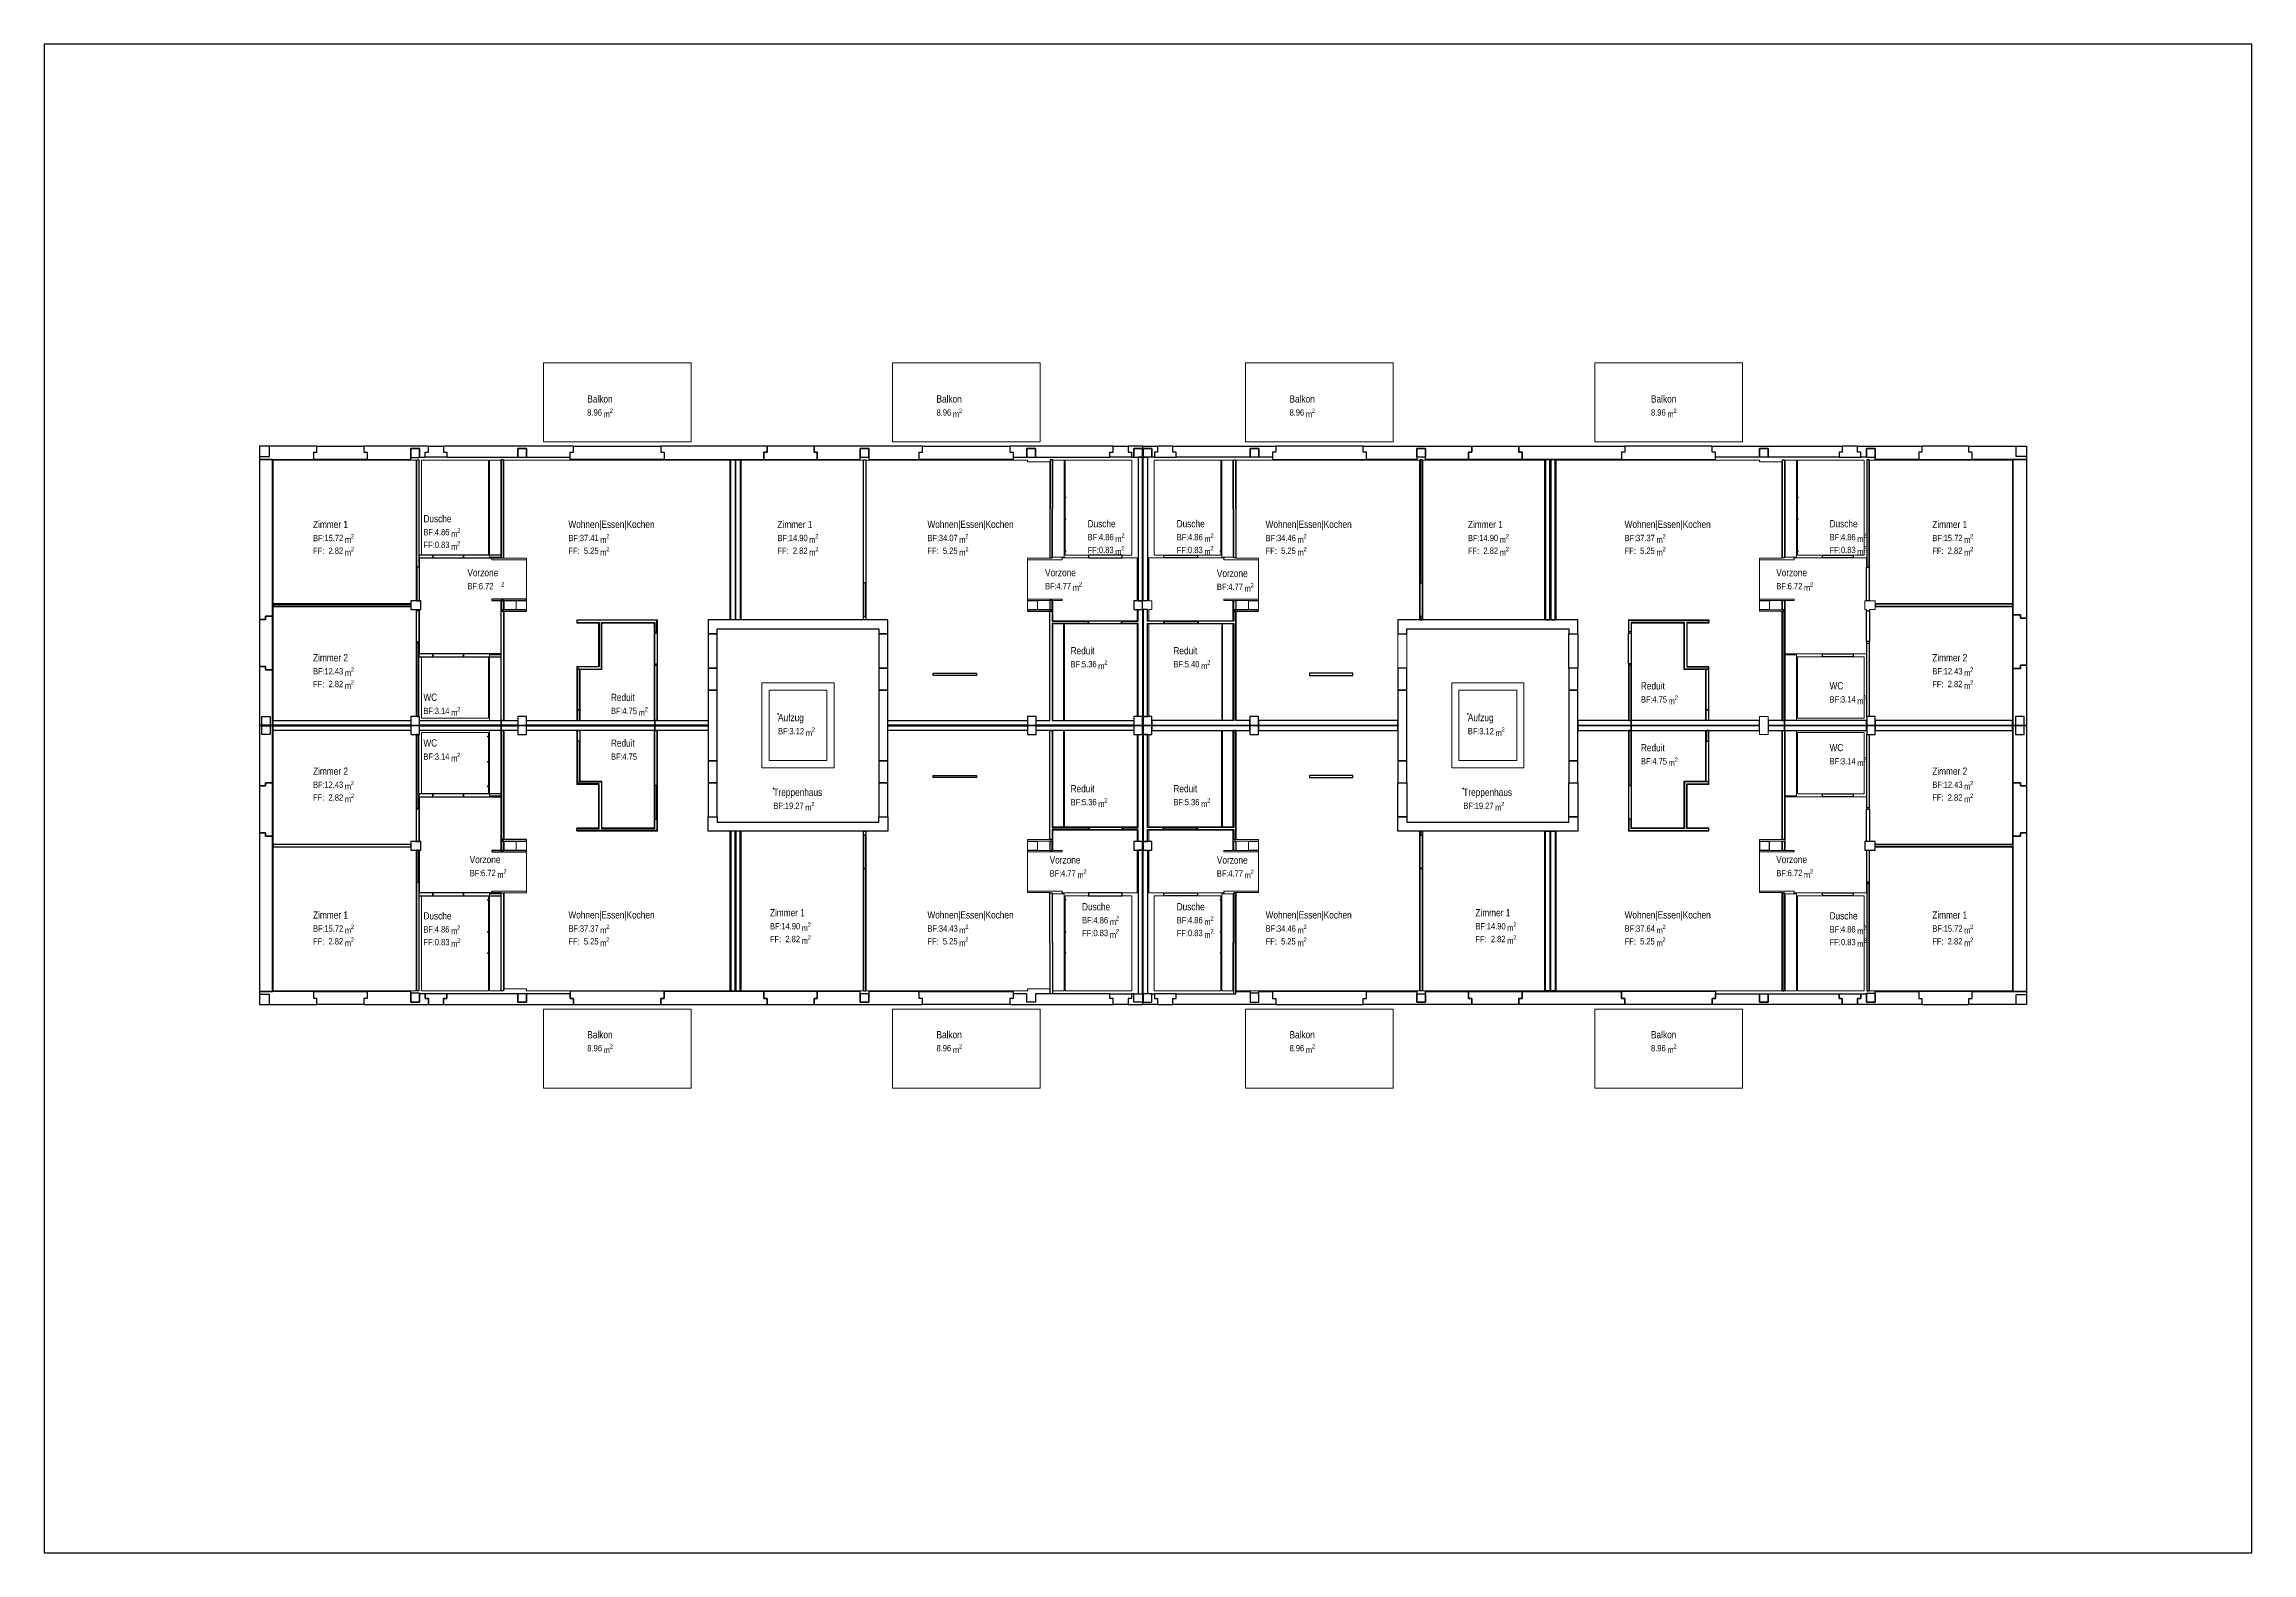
# Model space of a CAD drawing. Header units: millimetres. Extents: x 195 to 61321, y -46059 to -4290.
import ezdxf

# ---------------------------------------------------------------- set-up
doc = ezdxf.new("R2010")
doc.units = ezdxf.units.MM
for name, color, linetype, true_color in [('Dohlenweg_B_simplifiedForMSD_', 18, 'Continuous', 0x000000), ('Dohlenweg_B_simplifiedForMSD_$080 areas_text_IBC', 18, 'Continuous', 0x000000), ('Dohlenweg_B_simplifiedForMSD_$080 Raumdefinition_text_IBC', 1, 'Continuous', 0xff0000), ('Dohlenweg_B_simplifiedForMSD_$areas', 18, 'Continuous', 0x000000), ('Dohlenweg_B_simplifiedForMSD_$openings', 4, 'Continuous', 0x00eeff), ('Dohlenweg_B_simplifiedForMSD_$separators', 80, 'Continuous', 0x20ff00), ('text+aliging_frames_Etc', 18, 'Continuous', 0x000000)]:
    doc.layers.add(name, color=color, linetype=linetype, true_color=true_color)
doc.styles.add('ERSTELLTER_STIL_1', font='ARIALN.TTF')

msp = doc.modelspace()

# ---------------------------------------------------------------- texts
at = {"layer": 'Dohlenweg_B_simplifiedForMSD_$080 areas_text_IBC', "lineweight": 13, "attachment_point": 1, "style": 'ERSTELLTER_STIL_1'}
for s, insert, char_height, width in [('8.96', (15234, -14398), 175, 1114.67), (' m', (15629, -14446), 175, 789.4), ('2', (15854, -14380), 117, 369.13), ('8.96', (24902, -14398), 175, 1114.67), (' m', (25297, -14446), 175, 789.4), ('2', (25522, -14380), 117, 369.13), ('8.96', (34676, -14398), 175, 1114.67), (' m', (35071, -14446), 175, 789.4), ('2', (35296, -14380), 117, 369.13), ('8.96', (44686, -14398), 175, 1114.67), (' m', (45081, -14446), 175, 789.4), ('2', (45306, -14380), 117, 369.13), ('BF:', (10696, -17714), 175, 977.72), ('4.86', (11011, -17713), 175, 1114.67), ('2', (11631, -17695), 117, 369.13), ('BF:', (7640, -17875), 175, 977.72), ('FF:', (7640, -18229), 175, 932.07), ('15.72', (7955, -17874), 175, 1331.52), ('2.82', (8068, -18227), 175, 1108.97), (' m', (8462, -17922), 175, 789.4), (' m', (8462, -18276), 175, 789.4), ('2', (8687, -17856), 117, 369.13), ('2', (8687, -18210), 117, 369.13), ('FF:', (10696, -18067), 175, 932.07), ('0.83', (11011, -18066), 175, 1110.87), (' m', (11406, -17761), 175, 789.4), (' m', (11406, -18115), 175, 789.4), ('2', (11631, -18049), 117, 369.13), ('BF:', (14711, -17875), 175, 977.72), ('FF:', (14711, -18229), 175, 932.07), ('37.41', (15027, -17874), 175, 1285.87), ('5.25', (15139, -18227), 175, 1116.58), (' m', (15534, -17922), 175, 789.4), (' m', (15534, -18276), 175, 789.4), ('2', (15759, -17856), 117, 369.13), ('2', (15759, -18210), 117, 369.13), ('BF:', (20498, -17875), 175, 977.72), ('FF:', (20498, -18229), 175, 932.07), ('14.90', (20813, -17874), 175, 1331.52), ('2.82', (20926, -18227), 175, 1108.97), (' m', (21320, -17922), 175, 789.4), (' m', (21320, -18276), 175, 789.4), ('2', (21545, -17856), 117, 369.13), ('2', (21545, -18210), 117, 369.13), ('BF:', (24651, -17875), 175, 977.72), ('FF:', (24651, -18229), 175, 932.07), ('34.07', (24967, -17874), 175, 1333.42), ('5.25', (25079, -18227), 175, 1116.58), (' m', (25474, -17922), 175, 789.4), (' m', (25474, -18276), 175, 789.4), ('2', (25699, -17856), 117, 369.13), ('2', (25699, -18210), 117, 369.13), ('BF:', (29085, -17853), 175, 977.72), ('FF:', (29085, -18207), 175, 932.07), ('4.86', (29400, -17852), 175, 1114.67), ('0.83', (29400, -18205), 175, 1110.87), (' m', (29794, -17900), 175, 789.4), (' m', (29794, -18254), 175, 789.4), ('2', (30020, -17834), 117, 369.13), ('2', (30020, -18188), 117, 369.13), ('BF:', (31551, -17853), 175, 977.72), ('FF:', (31551, -18207), 175, 932.07), ('4.86', (31866, -17852), 175, 1114.67), ('0.83', (31866, -18205), 175, 1110.87), (' m', (32261, -17900), 175, 789.4), (' m', (32261, -18254), 175, 789.4), ('2', (32486, -17834), 117, 369.13), ('2', (32486, -18188), 117, 369.13), ('BF:', (34014, -17875), 175, 977.72), ('FF:', (34014, -18229), 175, 932.07), ('34.46', (34330, -17874), 175, 1337.23), ('5.25', (34442, -18227), 175, 1116.58), (' m', (34837, -17922), 175, 789.4), (' m', (34837, -18276), 175, 789.4), ('2', (35062, -17856), 117, 369.13), ('2', (35062, -18210), 117, 369.13), ('BF:', (39616, -17875), 175, 977.72), ('FF:', (39616, -18229), 175, 932.07), ('14.90', (39931, -17874), 175, 1331.52), ('2.82', (40044, -18227), 175, 1108.97), (' m', (40438, -17922), 175, 789.4), (' m', (40438, -18276), 175, 789.4), ('2', (40663, -17856), 117, 369.13), ('2', (40663, -18210), 117, 369.13), ('BF:', (43954, -17875), 175, 977.72), ('FF:', (43954, -18229), 175, 932.07), ('37.37', (44270, -17874), 175, 1333.42), ('5.25', (44382, -18227), 175, 1116.58), (' m', (44777, -17922), 175, 789.4), (' m', (44777, -18276), 175, 789.4), ('2', (45002, -17856), 117, 369.13), ('2', (45002, -18210), 117, 369.13), ('BF:', (49629, -17853), 175, 977.72), ('FF:', (49629, -18207), 175, 932.07), ('4.86', (49944, -17852), 175, 1114.67), ('0.83', (49944, -18205), 175, 1110.87), (' m', (50339, -17900), 175, 789.4), (' m', (50339, -18254), 175, 789.4), ('2', (50564, -17834), 117, 369.13), ('2', (50564, -18188), 117, 369.13), ('BF:', (52473, -17875), 175, 977.72), ('FF:', (52473, -18229), 175, 932.07), ('15.72', (52789, -17874), 175, 1331.52), ('2.82', (52901, -18227), 175, 1108.97), (' m', (53296, -17922), 175, 789.4), (' m', (53296, -18276), 175, 789.4), ('2', (53521, -17856), 117, 369.13), ('2', (53521, -18210), 117, 369.13), ('BF:', (11914, -19207), 175, 977.72), ('6.72', (12229, -19206), 175, 1108.97), ('2', (12848, -19188), 117, 369.13), ('BF:', (27908, -19207), 175, 977.72), ('4.77', (28223, -19207), 175, 1110.87), (' m', (28617, -19254), 175, 789.4), ('2', (28843, -19188), 117, 369.13), ('BF:', (32665, -19227), 175, 977.72), ('4.77', (32981, -19227), 175, 1110.87), (' m', (33375, -19274), 175, 789.4), ('2', (33600, -19208), 117, 369.13), ('BF:', (48153, -19207), 175, 977.72), ('6.72', (48469, -19206), 175, 1108.97), (' m', (48863, -19254), 175, 789.4), ('2', (49088, -19188), 117, 369.13), ('BF:', (28614, -21369), 175, 977.72), ('5.36', (28929, -21368), 175, 1114.67), ('2', (29549, -21350), 117, 369.13), ('BF:', (31461, -21369), 175, 977.72), ('5.40', (31776, -21368), 175, 1108.97), ('2', (32396, -21350), 117, 369.13), ('BF:', (7640, -21565), 175, 977.72), ('FF:', (7640, -21919), 175, 932.07), ('12.43', (7955, -21564), 175, 1333.42), ('2.82', (8068, -21917), 175, 1108.97), (' m', (8462, -21612), 175, 789.4), (' m', (8462, -21966), 175, 789.4), ('2', (8687, -21546), 117, 369.13), ('2', (8687, -21900), 117, 369.13), (' m', (29324, -21417), 175, 789.4), (' m', (32171, -21417), 175, 789.4), ('BF:', (52473, -21565), 175, 977.72), ('FF:', (52473, -21919), 175, 932.07), ('12.43', (52789, -21564), 175, 1333.42), ('2.82', (52901, -21917), 175, 1108.97), (' m', (53296, -21612), 175, 789.4), (' m', (53296, -21966), 175, 789.4), ('2', (53521, -21546), 117, 369.13), ('2', (53521, -21900), 117, 369.13), ('BF:', (44406, -22342), 175, 977.72), ('4.75', (44722, -22342), 175, 1116.58), (' m', (45116, -22389), 175, 789.4), ('2', (45341, -22323), 117, 369.13), ('BF:', (49629, -22342), 175, 977.72), ('3.14', (49944, -22341), 175, 1118.48), (' m', (50339, -22389), 175, 789.4), ('2', (50564, -22323), 117, 369.13), ('BF:', (10696, -22663), 175, 977.72), ('3.14', (11011, -22662), 175, 1118.48), (' m', (11406, -22710), 175, 789.4), ('2', (11631, -22644), 117, 369.13), ('BF:', (15888, -22663), 175, 977.72), ('4.75', (16203, -22663), 175, 1116.58), (' m', (16598, -22710), 175, 789.4), ('2', (16823, -22644), 117, 369.13), ('BF:', (20515, -23226), 175, 977.72), ('3.12', (20830, -23224), 175, 1108.97), ('2', (21449, -23207), 117, 369.13), ('BF:', (39615, -23226), 175, 977.72), ('3.12', (39930, -23224), 175, 1108.97), ('2', (40549, -23207), 117, 369.13), (' m', (21224, -23273), 175, 789.4), (' m', (40324, -23273), 175, 789.4), ('BF:', (10696, -23928), 175, 977.72), ('3.14', (11011, -23927), 175, 1118.48), (' m', (11406, -23975), 175, 789.4), ('2', (11631, -23909), 117, 369.13), ('BF:', (15888, -23928), 175, 977.72), ('4.75', (16203, -23928), 175, 1116.58), ('BF:', (44406, -24057), 175, 977.72), ('4.75', (44722, -24057), 175, 1116.58), (' m', (45116, -24104), 175, 789.4), ('2', (45341, -24038), 117, 369.13), ('BF:', (49629, -24057), 175, 977.72), ('3.14', (49944, -24056), 175, 1118.48), (' m', (50339, -24104), 175, 789.4), ('2', (50564, -24038), 117, 369.13), ('BF:', (7640, -24706), 175, 977.72), ('FF:', (7640, -25060), 175, 932.07), ('12.43', (7955, -24705), 175, 1333.42), ('2.82', (8068, -25059), 175, 1108.97), (' m', (8462, -24753), 175, 789.4), ('2', (8687, -24687), 117, 369.13), ('2', (8687, -25041), 117, 369.13), ('BF:', (52473, -24706), 175, 977.72), ('FF:', (52473, -25060), 175, 932.07), ('12.43', (52789, -24705), 175, 1333.42), ('2.82', (52901, -25059), 175, 1108.97), (' m', (53296, -24753), 175, 789.4), ('2', (53521, -24687), 117, 369.13), ('2', (53521, -25041), 117, 369.13), (' m', (8462, -25107), 175, 789.4), ('BF:', (20388, -25288), 175, 977.72), ('19.27', (20704, -25287), 175, 1333.42), (' m', (21211, -25335), 175, 789.4), ('2', (21436, -25269), 117, 369.13), ('BF:', (28614, -25189), 175, 977.72), ('5.36', (28929, -25188), 175, 1114.67), (' m', (29324, -25236), 175, 789.4), ('2', (29549, -25170), 117, 369.13), ('BF:', (31461, -25189), 175, 977.72), ('5.36', (31776, -25188), 175, 1114.67), (' m', (32171, -25236), 175, 789.4), ('2', (32396, -25170), 117, 369.13), ('BF:', (39488, -25288), 175, 977.72), ('19.27', (39804, -25287), 175, 1333.42), (' m', (40311, -25335), 175, 789.4), ('2', (40536, -25269), 117, 369.13), (' m', (53296, -25107), 175, 789.4), ('BF:', (11976, -27151), 175, 977.72), ('6.72', (12291, -27149), 175, 1108.97), (' m', (12686, -27198), 175, 789.4), ('2', (12911, -27132), 117, 369.13), ('BF:', (28035, -27160), 175, 977.72), ('4.77', (28350, -27160), 175, 1110.87), (' m', (28745, -27207), 175, 789.4), ('2', (28970, -27141), 117, 369.13), ('BF:', (32665, -27166), 175, 977.72), ('4.77', (32981, -27166), 175, 1110.87), (' m', (33375, -27213), 175, 789.4), ('2', (33600, -27147), 117, 369.13), ('BF:', (48153, -27151), 175, 977.72), ('6.72', (48469, -27149), 175, 1108.97), (' m', (48863, -27198), 175, 789.4), ('2', (49088, -27132), 117, 369.13), ('BF:', (7640, -28688), 175, 977.72), ('15.72', (7955, -28687), 175, 1331.52), ('2', (8687, -28669), 117, 369.13), ('BF:', (10696, -28710), 175, 977.72), ('4.86', (11011, -28709), 175, 1114.67), ('2', (11631, -28691), 117, 369.13), ('BF:', (14711, -28688), 175, 977.72), ('37.37', (15027, -28687), 175, 1333.42), ('2', (15759, -28669), 117, 369.13), ('BF:', (20290, -28625), 175, 977.72), ('14.90', (20605, -28624), 175, 1331.52), (' m', (21112, -28672), 175, 789.4), ('2', (21337, -28606), 117, 369.13), ('BF:', (24651, -28688), 175, 977.72), ('34.43', (24967, -28687), 175, 1333.42), ('2', (25699, -28669), 117, 369.13), ('BF:', (28932, -28457), 175, 977.72), ('4.86', (29247, -28456), 175, 1114.67), (' m', (29642, -28504), 175, 789.4), ('2', (29867, -28438), 117, 369.13), ('BF:', (31551, -28457), 175, 977.72), ('4.86', (31866, -28456), 175, 1114.67), (' m', (32261, -28504), 175, 789.4), ('2', (32486, -28438), 117, 369.13), ('BF:', (34014, -28688), 175, 977.72), ('34.46', (34330, -28687), 175, 1337.23), ('2', (35062, -28669), 117, 369.13), ('BF:', (39823, -28625), 175, 977.72), ('14.90', (40139, -28624), 175, 1331.52), (' m', (40646, -28672), 175, 789.4), ('2', (40871, -28606), 117, 369.13), ('BF:', (43954, -28688), 175, 977.72), ('37.64', (44270, -28687), 175, 1341.03), ('2', (45002, -28669), 117, 369.13), ('BF:', (49629, -28710), 175, 977.72), ('4.86', (49944, -28709), 175, 1114.67), ('2', (50564, -28691), 117, 369.13), ('BF:', (52473, -28688), 175, 977.72), ('15.72', (52789, -28687), 175, 1331.52), ('2', (53521, -28669), 117, 369.13), ('FF:', (7640, -29042), 175, 932.07), ('2.82', (8068, -29040), 175, 1108.97), (' m', (8462, -28735), 175, 789.4), (' m', (8462, -29089), 175, 789.4), ('2', (8687, -29023), 117, 369.13), ('FF:', (10696, -29064), 175, 932.07), ('0.83', (11011, -29062), 175, 1110.87), (' m', (11406, -28757), 175, 789.4), (' m', (11406, -29111), 175, 789.4), ('2', (11631, -29045), 117, 369.13), ('FF:', (14711, -29042), 175, 932.07), ('5.25', (15139, -29040), 175, 1116.58), (' m', (15534, -28735), 175, 789.4), (' m', (15534, -29089), 175, 789.4), ('2', (15759, -29023), 117, 369.13), ('FF:', (20290, -28979), 175, 932.07), ('2.82', (20718, -28977), 175, 1108.97), (' m', (21112, -29026), 175, 789.4), ('2', (21337, -28960), 117, 369.13), ('FF:', (24651, -29042), 175, 932.07), ('5.25', (25079, -29040), 175, 1116.58), (' m', (25474, -28735), 175, 789.4), (' m', (25474, -29089), 175, 789.4), ('2', (25699, -29023), 117, 369.13), ('FF:', (28932, -28811), 175, 932.07), ('0.83', (29247, -28810), 175, 1110.87), (' m', (29642, -28858), 175, 789.4), ('2', (29867, -28792), 117, 369.13), ('FF:', (31551, -28811), 175, 932.07), ('0.83', (31866, -28810), 175, 1110.87), (' m', (32261, -28858), 175, 789.4), ('2', (32486, -28792), 117, 369.13), ('FF:', (34014, -29042), 175, 932.07), ('5.25', (34442, -29040), 175, 1116.58), (' m', (34837, -28735), 175, 789.4), (' m', (34837, -29089), 175, 789.4), ('2', (35062, -29023), 117, 369.13), ('FF:', (39823, -28979), 175, 932.07), ('2.82', (40251, -28977), 175, 1108.97), (' m', (40646, -29026), 175, 789.4), ('2', (40871, -28960), 117, 369.13), ('FF:', (43954, -29042), 175, 932.07), ('5.25', (44382, -29040), 175, 1116.58), (' m', (44777, -28735), 175, 789.4), (' m', (44777, -29089), 175, 789.4), ('2', (45002, -29023), 117, 369.13), ('FF:', (49629, -29064), 175, 932.07), ('0.83', (49944, -29062), 175, 1110.87), (' m', (50339, -28757), 175, 789.4), (' m', (50339, -29111), 175, 789.4), ('2', (50564, -29045), 117, 369.13), ('FF:', (52473, -29042), 175, 932.07), ('2.82', (52901, -29040), 175, 1108.97), (' m', (53296, -28735), 175, 789.4), (' m', (53296, -29089), 175, 789.4), ('2', (53521, -29023), 117, 369.13), ('8.96', (15234, -31999), 175, 1114.67), (' m', (15629, -32048), 175, 789.4), ('2', (15854, -31981), 117, 369.13), ('8.96', (24902, -31999), 175, 1114.67), (' m', (25297, -32048), 175, 789.4), ('2', (25522, -31981), 117, 369.13), ('8.96', (34676, -31999), 175, 1114.67), (' m', (35071, -32048), 175, 789.4), ('2', (35296, -31981), 117, 369.13), ('8.96', (44686, -31999), 175, 1114.67), (' m', (45081, -32048), 175, 789.4), ('2', (45306, -31981), 117, 369.13)]:
    msp.add_mtext(s, dxfattribs=dict(at, insert=insert, char_height=char_height, width=width))
at = {"layer": 'Dohlenweg_B_simplifiedForMSD_$080 Raumdefinition_text_IBC', "lineweight": 13, "char_height": 200, "attachment_point": 1, "style": 'ERSTELLTER_STIL_1'}
for s, insert, width in [('Balkon', (15234, -14012), 1893.48), ('Balkon', (24902, -14012), 1893.48), ('Balkon', (34676, -14012), 1893.48), ('Balkon', (44686, -14012), 1893.48), ('Zimmer 1', (7640, -17487), 2356.52), ('Dusche', (10696, -17327), 2032.61), ('Wohnen|Essen|Kochen', (14711, -17483), 5445.65), ('Zimmer 1', (20498, -17487), 2356.52), ('Wohnen|Essen|Kochen', (24651, -17483), 5445.65), ('Dusche', (29085, -17466), 2032.61), ('Dusche', (31551, -17466), 2032.61), ('Wohnen|Essen|Kochen', (34014, -17483), 5445.65), ('Zimmer 1', (39616, -17487), 2356.52), ('Wohnen|Essen|Kochen', (43954, -17483), 5445.65), ('Dusche', (49629, -17466), 2032.61), ('Zimmer 1', (52473, -17487), 2356.52), ('Vorzone', (11914, -18821), 2182.61), ('Vorzone', (27908, -18821), 2182.61), ('Vorzone', (32665, -18841), 2182.61), ('Vorzone', (48153, -18821), 2182.61), ('Zimmer 2', (7640, -21177), 2408.7), ('Reduit', (28614, -20983), 1815.22), ('Reduit', (31461, -20983), 1815.22), ('Zimmer 2', (52473, -21177), 2408.7), ('Reduit', (44406, -21956), 1815.22), ('WC', (49629, -21951), 1136.96), ('WC', (10696, -22271), 1136.96), ('Reduit', (15888, -22276), 1815.22), ('Aufzug', (20515, -22834), 1917.39), ('Aufzug', (39615, -22834), 1917.39), ('WC', (10696, -23536), 1136.96), ('Reduit', (15888, -23541), 1815.22), ('Reduit', (44406, -23670), 1815.22), ('WC', (49629, -23665), 1136.96), ('Zimmer 2', (7640, -24318), 2408.7), ('Zimmer 2', (52473, -24318), 2408.7), ('Treppenhaus', (20388, -24902), 3243.48), ('Reduit', (28614, -24802), 1815.22), ('Reduit', (31461, -24802), 1815.22), ('Treppenhaus', (39488, -24902), 3243.48), ('Vorzone', (11976, -26764), 2182.61), ('Vorzone', (28035, -26774), 2182.61), ('Vorzone', (32665, -26779), 2182.61), ('Vorzone', (48153, -26764), 2182.61), ('Dusche', (28932, -28070), 2032.61), ('Dusche', (31551, -28070), 2032.61), ('Zimmer 1', (7640, -28300), 2356.52), ('Dusche', (10696, -28323), 2032.61), ('Wohnen|Essen|Kochen', (14711, -28296), 5445.65), ('Zimmer 1', (20290, -28237), 2356.52), ('Wohnen|Essen|Kochen', (24651, -28296), 5445.65), ('Wohnen|Essen|Kochen', (34014, -28296), 5445.65), ('Zimmer 1', (39823, -28237), 2356.52), ('Wohnen|Essen|Kochen', (43954, -28296), 5445.65), ('Dusche', (49629, -28323), 2032.61), ('Zimmer 1', (52473, -28300), 2356.52), ('Balkon', (15234, -31614), 1893.48), ('Balkon', (24902, -31614), 1893.48), ('Balkon', (34676, -31614), 1893.48), ('Balkon', (44686, -31614), 1893.48)]:
    msp.add_mtext(s, dxfattribs=dict(at, insert=insert, width=width))

# ---------------------------------------------------------------- linework, layer by layer
at = {"layer": 'Dohlenweg_B_simplifiedForMSD_'}
for p in [(20515, -22834), (39615, -22834), (20388, -24902), (39488, -24902)]:
    msp.add_point(p, dxfattribs=at)
at = {"layer": 'Dohlenweg_B_simplifiedForMSD_$areas', "color": 7, "linetype": 'Continuous', "lineweight": 13, "true_color": 0xffffff}
for points in [[(14018, -15297), (18108, -15297), (18108, -13108), (14018, -13108)], [(27776, -15297), (27776, -13108), (23686, -13108), (23686, -15297)], [(33460, -15297), (37550, -15297), (37550, -13108), (33460, -13108)], [(47218, -15297), (47218, -13108), (43128, -13108), (43128, -15297)], [(14018, -31004), (14018, -33194), (18108, -33194), (18108, -31004)], [(27776, -31004), (23686, -31004), (23686, -33194), (27776, -33194)], [(33460, -31004), (33460, -33194), (37550, -33194), (37550, -31004)], [(47218, -31004), (43128, -31004), (43128, -33194), (47218, -33194)]]:
    msp.add_lwpolyline(points, close=True, dxfattribs=at)
at = {"layer": 'Dohlenweg_B_simplifiedForMSD_$areas', "color": 21, "linetype": 'Continuous', "lineweight": 0, "true_color": 0xffa8a8}
for points in [[(6538, -15804), (6538, -19776), (10348, -19776), (10348, -19701), (10498, -19701), (10498, -15804)], [(10645, -15804), (10645, -18433), (12495, -18433), (12495, -15804)], [(19178, -15804), (12927, -15804), (12927, -18525), (13548, -18525), (13547, -19691), (12928, -19691), (12928, -19951), (13548, -19951), (13548, -19991), (12928, -19991), (12928, -23011), (13308, -23011), (13308, -22901), (13548, -22901), (13548, -23011), (14948, -23011), (14948, -21516), (15548, -21516), (15548, -20316), (14948, -20316), (14948, -20226), (17178, -20226), (17178, -23011), (18578, -23011), (18578, -20226), (19178, -20226)], [(19498, -15804), (19498, -20226), (22868, -20226), (22868, -15804)], [(22958, -15804), (22958, -20226), (23558, -20226), (23558, -22411), (23558, -23011), (24158, -23011), (27418, -23011), (27418, -22901), (27658, -22901), (27658, -23011), (28038, -23011), (28038, -19991), (27418, -19991), (27418, -19951), (28038, -19951), (28038, -19691), (27418, -19691), (27418, -19651), (27418, -18525), (28038, -18525), (28038, -18515), (28038, -15854), (27418, -15854), (27418, -15814), (27428, -15814), (27428, -15804)], [(28461, -16853), (28461, -17423), (28481, -17423), (28481, -17443), (28461, -17443), (28461, -18313), (28481, -18313), (28481, -18333), (28461, -18333), (28461, -18433), (30311, -18433), (30311, -15804), (28461, -15804), (28461, -16833), (28481, -16833), (28481, -16853)], [(32775, -18313), (32775, -15804), (30925, -15804), (30925, -18433), (32775, -18433), (32775, -18333), (32755, -18333), (32755, -18313)], [(33198, -15804), (33198, -15814), (33198, -18525), (33818, -18525), (33818, -19691), (33198, -19691), (33198, -19951), (33818, -19951), (33818, -19991), (33198, -19991), (33198, -23011), (33578, -23011), (33578, -22901), (33818, -22901), (33818, -23011), (37678, -23011), (37678, -20226), (38278, -20226), (38278, -15804)], [(41738, -20226), (41738, -15804), (38368, -15804), (38368, -20226)], [(42058, -15804), (42058, -20226), (42658, -20226), (42658, -23011), (44058, -23011), (44058, -20226), (46288, -20226), (46288, -20316), (45688, -20316), (45688, -21516), (46288, -21516), (46288, -23011), (47688, -23011), (47688, -22901), (47928, -22901), (47928, -23011), (48308, -23011), (48308, -19991), (47688, -19991), (47688, -19951), (48308, -19951), (48308, -19691), (47688, -19691), (47688, -19651), (47688, -18525), (48308, -18525), (48308, -18515), (48308, -15854), (47688, -15854), (47688, -15814), (47698, -15814), (47698, -15804)], [(50591, -18433), (50591, -15804), (48741, -15804), (48741, -16833), (48761, -16833), (48761, -16853), (48741, -16853), (48741, -17423), (48761, -17423), (48761, -17443), (48741, -17443), (48741, -18313), (48761, -18313), (48761, -18333), (48741, -18333), (48741, -18433)], [(54698, -15804), (50738, -15804), (50738, -19701), (50888, -19701), (50888, -19776), (54698, -19776)], [(12598, -18515), (10588, -18515), (10588, -19701), (10628, -19701), (10628, -19941), (10588, -19941), (10588, -21172), (12838, -21172), (12838, -19691), (12588, -19691), (12588, -19651), (13547, -19651), (13548, -18565), (12588, -18565), (12588, -18525), (12598, -18525)], [(27418, -19651), (28378, -19651), (28378, -19691), (28128, -19691), (28128, -20251), (30458, -20251), (30458, -19941), (30368, -19941), (30368, -19701), (30458, -19701), (30458, -18515), (28368, -18515), (28368, -18525), (28378, -18525), (28378, -18565), (27418, -18565)], [(32868, -18515), (30778, -18515), (30778, -19701), (30868, -19701), (30868, -19941), (30778, -19941), (30778, -20251), (33108, -20251), (33108, -19691), (32858, -19691), (32858, -19651), (33818, -19651), (33818, -18565), (32858, -18565), (32858, -18525), (32868, -18525)], [(47688, -19651), (48648, -19651), (48648, -19691), (48398, -19691), (48398, -21172), (50648, -21172), (50648, -19941), (50608, -19941), (50608, -19701), (50648, -19701), (50648, -18515), (48638, -18515), (48638, -18525), (48648, -18525), (48648, -18565), (47688, -18565)], [(6538, -23011), (10348, -23011), (10348, -22901), (10498, -22901), (10498, -19941), (10348, -19941), (10348, -19866), (6538, -19866)], [(50738, -22901), (50888, -22901), (50888, -23011), (54698, -23011), (54698, -19866), (50888, -19866), (50888, -19941), (50738, -19941)], [(10645, -21254), (10645, -22954), (12495, -22954), (12495, -21254)], [(50591, -22954), (50591, -21254), (48741, -21254), (48741, -22954)], [(6538, -23291), (6538, -26436), (10348, -26436), (10348, -26361), (10498, -26361), (10498, -23401), (10348, -23401), (10348, -23291)], [(10645, -23348), (10645, -25048), (12495, -25048), (12495, -24848), (12475, -24848), (12475, -24828), (12495, -24828), (12495, -24168), (12475, -24168), (12475, -24148), (12495, -24148), (12495, -23468), (12475, -23468), (12475, -23448), (12495, -23448), (12495, -23348)], [(12928, -23291), (12928, -26311), (13548, -26311), (13548, -26351), (12928, -26351), (12928, -26611), (13548, -26611), (13548, -26651), (13548, -26658), (13548, -27786), (12928, -27786), (12928, -30448), (13548, -30448), (13548, -30488), (13538, -30488), (13538, -30498), (19178, -30498), (19178, -26076), (18578, -26076), (18578, -23291), (17178, -23291), (17178, -26076), (14948, -26076), (14948, -25986), (15548, -25986), (15548, -24786), (14948, -24786), (14948, -23291), (13548, -23291), (13548, -23401), (13308, -23401), (13308, -23291)], [(22958, -30498), (27428, -30498), (27428, -30488), (27418, -30488), (27418, -30448), (28038, -30448), (28038, -27786), (28038, -27776), (27418, -27776), (27418, -26651), (27418, -26611), (28038, -26611), (28038, -26351), (27418, -26351), (27418, -26311), (28038, -26311), (28038, -23291), (27658, -23291), (27658, -23401), (27418, -23401), (27418, -23291), (23558, -23291), (23558, -26076), (22958, -26076)], [(33198, -27776), (33198, -30488), (33198, -30498), (38278, -30498), (38278, -26076), (37678, -26076), (37678, -23291), (33818, -23291), (33818, -23401), (33578, -23401), (33578, -23291), (33198, -23291), (33198, -26311), (33818, -26311), (33818, -26351), (33198, -26351), (33198, -26611), (33818, -26611), (33818, -27776)], [(42058, -30498), (48308, -30498), (48308, -27811), (48308, -27776), (47688, -27776), (47688, -26611), (48308, -26611), (48308, -26351), (47688, -26351), (47688, -26311), (48308, -26311), (48308, -23291), (47928, -23291), (47928, -23401), (47688, -23401), (47688, -23291), (46288, -23291), (46288, -24786), (45688, -24786), (45688, -25986), (46288, -25986), (46288, -26076), (44058, -26076), (44058, -23291), (42658, -23291), (42658, -26076), (42058, -26076)], [(48741, -23348), (48741, -25048), (50591, -25048), (50591, -23348)], [(50738, -26361), (50888, -26361), (50888, -26436), (54698, -26436), (54698, -23291), (50888, -23291), (50888, -23401), (50738, -23401)], [(10588, -25130), (10588, -26361), (10628, -26361), (10628, -26601), (10588, -26601), (10588, -27786), (12598, -27786), (12598, -27776), (12588, -27776), (12588, -27736), (13548, -27736), (13548, -26658), (13548, -26651), (12588, -26651), (12588, -26611), (12838, -26611), (12838, -25130)], [(47688, -27736), (48648, -27736), (48648, -27776), (48638, -27776), (48638, -27786), (50648, -27786), (50648, -26601), (50608, -26601), (50608, -26361), (50648, -26361), (50648, -25130), (48398, -25130), (48398, -26611), (48648, -26611), (48648, -26651), (47688, -26651)], [(19498, -26076), (19498, -30498), (22868, -30498), (22868, -26076)], [(27418, -26651), (27418, -27736), (28378, -27736), (28378, -27776), (28368, -27776), (28368, -27786), (30458, -27786), (30458, -26601), (30368, -26601), (30368, -26361), (30458, -26361), (30458, -26051), (28128, -26051), (28128, -26611), (28378, -26611), (28378, -26651)], [(30778, -26051), (30778, -26361), (30868, -26361), (30868, -26601), (30778, -26601), (30778, -27786), (32868, -27786), (32868, -27776), (32858, -27776), (32858, -27736), (33818, -27736), (33818, -26651), (32858, -26651), (32858, -26611), (33108, -26611), (33108, -26051)], [(41738, -30498), (41738, -26076), (38368, -26076), (38368, -30498)], [(6538, -30498), (10498, -30498), (10498, -26601), (10348, -26601), (10348, -26526), (6538, -26526)], [(50738, -30498), (54698, -30498), (54698, -26526), (50888, -26526), (50888, -26601), (50738, -26601)], [(10645, -27868), (10645, -30498), (12495, -30498), (12495, -29468), (12475, -29468), (12475, -29448), (12495, -29448), (12495, -28878), (12475, -28878), (12475, -28858), (12495, -28858), (12495, -27988), (12475, -27988), (12475, -27968), (12495, -27968), (12495, -27868)], [(28461, -28878), (28461, -29448), (28481, -29448), (28481, -29468), (28461, -29468), (28461, -30498), (30311, -30498), (30311, -27868), (28461, -27868), (28461, -27968), (28481, -27968), (28481, -27988), (28461, -27988), (28461, -28858), (28481, -28858), (28481, -28878)], [(32775, -29448), (32775, -28878), (32755, -28878), (32755, -28858), (32775, -28858), (32775, -27988), (32755, -27988), (32755, -27968), (32775, -27968), (32775, -27868), (30925, -27868), (30925, -30498), (32775, -30498), (32775, -29468), (32755, -29468), (32755, -29448)], [(50591, -30498), (50591, -27868), (48741, -27868), (48741, -30498)]]:
    msp.add_lwpolyline(points, close=True, dxfattribs=at)
at = {"layer": 'Dohlenweg_B_simplifiedForMSD_$areas', "color": 151, "linetype": 'Continuous', "lineweight": 0, "true_color": 0xa8c0ff}
for points in [[(12522, -15804), (12522, -18490), (12837, -18490), (12837, -15804)], [(28126, -15804), (28118, -18490), (28434, -18490), (28434, -15804)], [(33118, -18490), (33109, -15804), (32802, -15804), (32802, -18490)], [(48714, -15804), (48398, -15804), (48398, -18490), (48714, -18490)], [(28128, -23011), (28418, -23011), (28418, -20341), (28128, -20341)], [(33108, -23011), (33108, -20341), (32818, -20341), (32818, -23011)], [(12522, -23011), (12838, -23011), (12838, -21197), (12522, -21197), (12522, -22821)], [(48398, -23011), (48714, -23011), (48714, -21197), (48398, -21197)], [(12522, -23291), (12522, -23481), (12522, -25105), (12838, -25105), (12838, -23291)], [(28128, -23291), (28128, -25961), (28418, -25961), (28418, -23291)], [(33108, -23291), (32818, -23291), (32818, -25961), (33108, -25961)], [(48714, -23291), (48398, -23291), (48398, -25105), (48714, -25105)], [(12522, -27811), (12522, -30498), (12838, -30498), (12838, -27811)], [(28118, -27811), (28126, -30498), (28434, -30498), (28434, -27811)], [(33109, -30498), (33118, -27811), (32802, -27811), (32802, -30498)], [(48714, -30498), (48714, -27811), (48398, -27811), (48398, -30498)]]:
    msp.add_lwpolyline(points, close=True, dxfattribs=at)
at = {"layer": 'Dohlenweg_B_simplifiedForMSD_$areas', "color": 41, "linetype": 'Continuous', "lineweight": 0, "true_color": 0xffd6a8}
for points in [[(15038, -21606), (15038, -23011), (17088, -23011), (17088, -20316), (15638, -20316), (15638, -21606)], [(28445, -23011), (30368, -23011), (30368, -22901), (30458, -22901), (30458, -20341), (28445, -20341)], [(30778, -20341), (30778, -22900), (30868, -22900), (30868, -23011), (32801, -23011), (32801, -20341)], [(46198, -23011), (46198, -21606), (45598, -21606), (45598, -20316), (44148, -20316), (44148, -23011)], [(15038, -23291), (15038, -24696), (15638, -24696), (15638, -25986), (17088, -25986), (17088, -23291)], [(28445, -23291), (28445, -25961), (29377, -25961), (30458, -25961), (30458, -23401), (30368, -23401), (30368, -23291)], [(30778, -23401), (30778, -25961), (32791, -25961), (32791, -23291), (30868, -23291), (30868, -23401)], [(46198, -24696), (46198, -23291), (44148, -23291), (44148, -25986), (45598, -25986), (45598, -24696)]]:
    msp.add_lwpolyline(points, close=True, dxfattribs=at)
at = {"layer": 'Dohlenweg_B_simplifiedForMSD_$areas', "color": 51, "linetype": 'Continuous', "lineweight": 0, "true_color": 0xffffa8}
for points in [[(18828, -25826), (23308, -25826), (23308, -20476), (18828, -20476)], [(37928, -25826), (42408, -25826), (42408, -20476), (37928, -20476)]]:
    msp.add_lwpolyline(points, close=True, dxfattribs=at)
at = {"layer": 'Dohlenweg_B_simplifiedForMSD_$areas', "lineweight": 0}
for points in [[(21868, -24126), (21868, -22176), (20268, -22176), (20268, -24126)], [(40968, -24126), (40968, -22176), (39368, -22176), (39368, -24126)]]:
    msp.add_lwpolyline(points, close=True, dxfattribs=at)
at = {"layer": 'Dohlenweg_B_simplifiedForMSD_$openings'}
for points in [[(9049, -15424), (9049, -15589), (9139, -15589), (9139, -15787), (7659, -15787), (7659, -15589), (7749, -15589), (7749, -15424)], [(11255, -15424), (11255, -15589), (11345, -15589), (11345, -15722), (10745, -15722), (10745, -15589), (10835, -15589), (10835, -15424)], [(17273, -15424), (17273, -15589), (17363, -15589), (17363, -15787), (14763, -15787), (14763, -15589), (14853, -15589), (14853, -15424)], [(21512, -15424), (20212, -15424), (20212, -15589), (20122, -15589), (20122, -15787), (21602, -15787), (21602, -15589), (21512, -15589)], [(26936, -15424), (26936, -15589), (27026, -15589), (27026, -15787), (24426, -15787), (24426, -15589), (24516, -15589), (24516, -15424)], [(30211, -15424), (30211, -15589), (30301, -15589), (30301, -15722), (29701, -15722), (29701, -15589), (29791, -15589), (29791, -15424)], [(31025, -15424), (31025, -15589), (30935, -15589), (30935, -15722), (31535, -15722), (31535, -15589), (31445, -15589), (31445, -15424)], [(34300, -15424), (34300, -15589), (34210, -15589), (34210, -15787), (36810, -15787), (36810, -15589), (36720, -15589), (36720, -15424)], [(39724, -15424), (41024, -15424), (41024, -15589), (41114, -15589), (41114, -15787), (39634, -15787), (39634, -15589), (39724, -15589)], [(43963, -15424), (43963, -15589), (43873, -15589), (43873, -15787), (46473, -15787), (46473, -15589), (46383, -15589), (46383, -15424)], [(49981, -15424), (49981, -15589), (49891, -15589), (49891, -15722), (50491, -15722), (50491, -15589), (50401, -15589), (50401, -15424)], [(52187, -15424), (52187, -15589), (52097, -15589), (52097, -15787), (53577, -15787), (53577, -15589), (53487, -15589), (53487, -15424)], [(10513, -19701), (10588, -19701), (10588, -18771), (10513, -18771)], [(10955, -18515), (11805, -18515), (11805, -18433), (10955, -18433)], [(29111, -18515), (30041, -18515), (30041, -18433), (29111, -18433)], [(32125, -18515), (31195, -18515), (31195, -18433), (32125, -18433)], [(50281, -18515), (49431, -18515), (49431, -18433), (50281, -18433)], [(50723, -19701), (50648, -19701), (50648, -18771), (50723, -18771)], [(22883, -20136), (22943, -20136), (22943, -19206), (22883, -19206)], [(38353, -20136), (38293, -20136), (38293, -19206), (38353, -19206)], [(6521, -20129), (6323, -20129), (6323, -20219), (6158, -20219), (6158, -21519), (6323, -21519), (6323, -21609), (6521, -21609)], [(10498, -20831), (10580, -20831), (10580, -19981), (10498, -19981)], [(50738, -20831), (50656, -20831), (50656, -19981), (50738, -19981)], [(54715, -20093), (54913, -20093), (54913, -20183), (55078, -20183), (55078, -21483), (54913, -21483), (54913, -21573), (54715, -21573)], [(17096, -21446), (17178, -21446), (17178, -20596), (17096, -20596)], [(18578, -21566), (18828, -21566), (18828, -20616), (18578, -20616)], [(23308, -21566), (23558, -21566), (23558, -20616), (23308, -20616)], [(29111, -20326), (30041, -20326), (30041, -20266), (29111, -20266)], [(32125, -20326), (31195, -20326), (31195, -20266), (32125, -20266)], [(42658, -21566), (42408, -21566), (42408, -20616), (42658, -20616)], [(44140, -21446), (44058, -21446), (44058, -20596), (44140, -20596)], [(10955, -21254), (11805, -21254), (11805, -21172), (10955, -21172)], [(50281, -21254), (49431, -21254), (49431, -21172), (50281, -21172)], [(14963, -22717), (15023, -22717), (15023, -21591), (14963, -21591)], [(46273, -22717), (46213, -22717), (46213, -21591), (46273, -21591)], [(14963, -24711), (15023, -24711), (15023, -23584), (14963, -23584)], [(46273, -24711), (46213, -24711), (46213, -23584), (46273, -23584)], [(6521, -24736), (6323, -24736), (6323, -24826), (6158, -24826), (6158, -26126), (6323, -26126), (6323, -26216), (6521, -26216)], [(10955, -25130), (11805, -25130), (11805, -25048), (10955, -25048)], [(17103, -25746), (17163, -25746), (17163, -24816), (17103, -24816)], [(18578, -25686), (18828, -25686), (18828, -24736), (18578, -24736)], [(23308, -25686), (23558, -25686), (23558, -24736), (23308, -24736)], [(37928, -25686), (37678, -25686), (37678, -24736), (37928, -24736)], [(42658, -25686), (42408, -25686), (42408, -24736), (42658, -24736)], [(44133, -25746), (44073, -25746), (44073, -24816), (44133, -24816)], [(50281, -25130), (49431, -25130), (49431, -25048), (50281, -25048)], [(54715, -24736), (54913, -24736), (54913, -24826), (55078, -24826), (55078, -26126), (54913, -26126), (54913, -26216), (54715, -26216)], [(10498, -26361), (10580, -26361), (10580, -25471), (10498, -25471)], [(50738, -26361), (50656, -26361), (50656, -25471), (50738, -25471)], [(22883, -27116), (22943, -27116), (22943, -26186), (22883, -26186)], [(29111, -26036), (30041, -26036), (30041, -25976), (29111, -25976)], [(32125, -26036), (31195, -26036), (31195, -25976), (32125, -25976)], [(38353, -27116), (38293, -27116), (38293, -26186), (38353, -26186)], [(10513, -27491), (10573, -27491), (10573, -26601), (10513, -26601)], [(50723, -27491), (50663, -27491), (50663, -26601), (50723, -26601)], [(10955, -27868), (11805, -27868), (11805, -27786), (10955, -27786)], [(29111, -27868), (30041, -27868), (30041, -27786), (29111, -27786)], [(32125, -27868), (31195, -27868), (31195, -27786), (32125, -27786)], [(50281, -27868), (49431, -27868), (49431, -27786), (50281, -27786)], [(9139, -30515), (9139, -30713), (9049, -30713), (9049, -30878), (7749, -30878), (7749, -30713), (7659, -30713), (7659, -30515)], [(17363, -30515), (14763, -30511), (14763, -30713), (14853, -30713), (14853, -30878), (17273, -30878), (17273, -30713), (17363, -30713)], [(20122, -30515), (20122, -30713), (20212, -30713), (20212, -30878), (21512, -30878), (21512, -30713), (21602, -30713), (21602, -30515)], [(27026, -30580), (27026, -30713), (26936, -30713), (26936, -30878), (24516, -30878), (24516, -30713), (24426, -30713), (24426, -30515), (27026, -30515)], [(34210, -30580), (34210, -30713), (34300, -30713), (34300, -30878), (36720, -30878), (36720, -30713), (36810, -30713), (36810, -30515), (34210, -30515)], [(41114, -30515), (41114, -30713), (41024, -30713), (41024, -30878), (39724, -30878), (39724, -30713), (39634, -30713), (39634, -30515)], [(43873, -30515), (46473, -30511), (46473, -30713), (46383, -30713), (46383, -30878), (43963, -30878), (43963, -30713), (43873, -30713)], [(52097, -30515), (52097, -30713), (52187, -30713), (52187, -30878), (53487, -30878), (53487, -30713), (53577, -30713), (53577, -30515)], [(10745, -30580), (10745, -30713), (10835, -30713), (10835, -30878), (11255, -30878), (11255, -30713), (11345, -30713), (11345, -30580)], [(30301, -30580), (30301, -30713), (30211, -30713), (30211, -30878), (29791, -30878), (29791, -30713), (29701, -30713), (29701, -30580)], [(30935, -30580), (30935, -30713), (31025, -30713), (31025, -30878), (31445, -30878), (31445, -30713), (31535, -30713), (31535, -30580)], [(50491, -30580), (50491, -30713), (50401, -30713), (50401, -30878), (49981, -30878), (49981, -30713), (49891, -30713), (49891, -30580)]]:
    msp.add_lwpolyline(points, close=True, dxfattribs=at)
at = {"layer": 'Dohlenweg_B_simplifiedForMSD_$separators'}
for points in [[(6158, -15704), (6438, -15704), (6438, -15424), (6158, -15424)], [(6158, -15787), (7659, -15787), (7659, -15664), (7659, -15589), (7749, -15589), (7749, -15424), (6158, -15424)], [(6158, -15787), (6158, -20219), (6323, -20219), (6323, -20129), (6398, -20129), (6521, -20129), (6521, -15787)], [(9049, -15589), (9139, -15589), (9139, -15664), (9139, -15787), (10348, -15787), (10348, -15486), (10588, -15486), (10588, -15722), (10745, -15722), (10745, -15664), (10745, -15589), (10835, -15589), (10835, -15424), (9049, -15424)], [(10348, -15737), (10588, -15737), (10588, -15486), (10348, -15486)], [(11255, -15424), (11255, -15589), (11345, -15589), (11345, -15664), (11345, -15722), (13308, -15722), (13308, -15486), (13548, -15486), (13548, -15722), (14763, -15722), (14763, -15664), (14763, -15589), (14853, -15589), (14853, -15424)], [(13308, -15722), (13548, -15722), (13548, -15486), (13308, -15486)], [(17273, -15424), (17273, -15589), (17363, -15589), (17363, -15664), (17363, -15787), (20122, -15787), (20122, -15664), (20122, -15589), (20212, -15589), (20212, -15424)], [(21512, -15589), (21602, -15589), (21602, -15664), (21602, -15787), (22793, -15787), (22793, -15486), (23033, -15486), (23033, -15787), (24426, -15787), (24426, -15664), (24426, -15589), (24516, -15589), (24516, -15424), (21512, -15424)], [(22793, -15722), (23033, -15722), (23033, -15486), (22793, -15486)], [(26936, -15424), (26936, -15589), (27026, -15589), (27026, -15664), (27026, -15722), (27408, -15722), (27408, -15486), (27648, -15486), (27648, -15722), (29701, -15722), (29701, -15664), (29701, -15589), (29791, -15589), (29791, -15424)], [(27408, -15722), (27648, -15722), (27648, -15486), (27408, -15486)], [(30211, -15424), (30211, -15589), (30301, -15589), (30301, -15664), (30301, -15722), (30368, -15722), (30368, -15486), (30608, -15486), (30608, -15722), (30618, -15722), (30618, -15424)], [(30368, -15722), (30608, -15722), (30608, -15486), (30368, -15486)], [(31025, -15424), (31025, -15589), (30935, -15589), (30935, -15664), (30935, -15722), (30868, -15722), (30868, -15486), (30628, -15486), (30628, -15722), (30618, -15722), (30618, -15424)], [(30868, -15722), (30628, -15722), (30628, -15486), (30868, -15486)], [(34300, -15424), (34300, -15589), (34210, -15589), (34210, -15664), (34210, -15722), (33828, -15722), (33828, -15486), (33588, -15486), (33588, -15722), (31535, -15722), (31535, -15664), (31535, -15589), (31445, -15589), (31445, -15424)], [(33828, -15722), (33588, -15722), (33588, -15486), (33828, -15486)], [(39724, -15589), (39634, -15589), (39634, -15664), (39634, -15787), (38443, -15787), (38443, -15486), (38203, -15486), (38203, -15787), (36810, -15787), (36810, -15664), (36810, -15589), (36720, -15589), (36720, -15424), (39724, -15424)], [(38443, -15722), (38203, -15722), (38203, -15486), (38443, -15486)], [(43963, -15424), (43963, -15589), (43873, -15589), (43873, -15664), (43873, -15787), (41114, -15787), (41114, -15664), (41114, -15589), (41024, -15589), (41024, -15424)], [(49981, -15424), (49981, -15589), (49891, -15589), (49891, -15664), (49891, -15722), (47928, -15722), (47928, -15486), (47688, -15486), (47688, -15722), (46473, -15722), (46473, -15664), (46473, -15589), (46383, -15589), (46383, -15424)], [(47928, -15722), (47688, -15722), (47688, -15486), (47928, -15486)], [(52187, -15589), (52097, -15589), (52097, -15664), (52097, -15787), (50888, -15787), (50888, -15486), (50648, -15486), (50648, -15722), (50491, -15722), (50491, -15664), (50491, -15589), (50401, -15589), (50401, -15424), (52187, -15424)], [(50888, -15737), (50648, -15737), (50648, -15486), (50888, -15486)], [(55078, -15787), (53577, -15787), (53577, -15664), (53577, -15589), (53487, -15589), (53487, -15424), (55078, -15424)], [(55078, -15787), (55078, -20183), (54913, -20183), (54913, -20093), (54838, -20093), (54715, -20093), (54715, -15787)], [(55078, -15704), (54798, -15704), (54798, -15424), (55078, -15424)], [(10573, -18515), (10955, -18515), (10955, -18433), (10573, -18433)], [(11805, -18515), (12853, -18515), (12853, -18433), (11805, -18433)], [(10348, -19941), (10628, -19941), (10628, -19701), (10348, -19701)], [(12588, -19691), (13547, -19691), (13547, -19651), (12588, -19651)], [(12853, -19991), (13548, -19991), (13548, -19951), (12853, -19951)], [(22943, -20226), (22883, -20226), (22883, -20136), (22943, -20136)], [(27418, -19991), (28103, -19991), (28103, -19951), (27418, -19951)], [(30368, -19941), (30608, -19941), (30608, -19701), (30368, -19701)], [(33133, -19991), (33818, -19991), (33818, -19951), (33133, -19951)], [(38293, -20226), (38353, -20226), (38353, -20136), (38293, -20136)], [(18578, -20616), (18828, -20616), (18828, -20476), (23308, -20476), (23308, -20616), (23558, -20616), (23558, -20226), (18578, -20226)], [(37678, -20616), (37928, -20616), (37928, -20476), (42408, -20476), (42408, -20616), (42658, -20616), (42658, -20226), (37678, -20226)], [(10573, -21254), (10955, -21254), (10955, -21172), (10573, -21172)], [(11805, -21254), (12853, -21254), (12853, -21172), (11805, -21172)], [(6323, -21519), (6158, -21519), (6158, -23151), (6521, -23151), (6521, -21609), (6398, -21609), (6323, -21609)], [(18578, -22171), (18828, -22171), (18828, -21566), (18578, -21566)], [(23308, -22171), (23558, -22171), (23558, -21566), (23308, -21566)], [(37678, -22171), (37928, -22171), (37928, -21566), (37678, -21566)], [(42408, -22171), (42658, -22171), (42658, -21566), (42408, -21566)], [(54913, -21483), (55078, -21483), (55078, -23151), (54715, -23151), (54715, -21573), (54838, -21573), (54913, -21573)], [(18578, -24131), (18828, -24131), (18828, -22171), (18578, -22171)], [(23308, -24131), (23558, -24131), (23558, -22171), (23308, -22171)], [(37678, -24131), (37928, -24131), (37928, -22171), (37678, -22171)], [(42408, -24131), (42658, -24131), (42658, -22171), (42408, -22171)], [(6521, -23151), (6158, -23151), (6158, -24826), (6323, -24826), (6323, -24736), (6398, -24736), (6521, -24736)], [(6456, -23141), (6220, -23141), (6220, -22901), (6456, -22901)], [(6456, -23401), (6220, -23401), (6220, -23161), (6456, -23161)], [(10348, -23141), (10588, -23141), (10588, -22901), (10348, -22901)], [(10348, -23141), (10588, -23141), (10588, -22901), (10348, -22901)], [(10348, -23401), (10588, -23401), (10588, -23161), (10348, -23161)], [(10348, -23401), (10588, -23401), (10588, -23161), (10348, -23161)], [(13308, -23141), (13548, -23141), (13548, -22901), (13308, -22901)], [(13308, -23141), (13548, -23141), (13548, -22901), (13308, -22901)], [(13308, -23401), (13548, -23401), (13548, -23161), (13308, -23161)], [(13308, -23401), (13548, -23401), (13548, -23161), (13308, -23161)], [(27418, -23141), (27658, -23141), (27658, -22901), (27418, -22901)], [(27418, -23401), (27658, -23401), (27658, -23161), (27418, -23161)], [(30368, -23141), (30608, -23141), (30608, -22901), (30368, -22901)], [(30368, -23401), (30608, -23401), (30608, -23161), (30368, -23161)], [(30628, -23141), (30868, -23141), (30868, -22901), (30628, -22901)], [(30628, -23401), (30868, -23401), (30868, -23161), (30628, -23161)], [(33578, -23141), (33818, -23141), (33818, -22901), (33578, -22901)], [(33578, -23401), (33818, -23401), (33818, -23161), (33578, -23161)], [(50663, -23141), (50888, -23141), (50888, -22901), (50663, -22901)], [(50663, -23401), (50888, -23401), (50888, -23161), (50663, -23161)], [(54715, -23151), (55078, -23151), (55078, -24826), (54913, -24826), (54913, -24736), (54838, -24736), (54715, -24736)], [(54780, -23141), (55015, -23141), (55015, -22901), (54780, -22901)], [(54780, -23141), (55015, -23141), (55015, -22901), (54780, -22901)], [(54780, -23401), (55015, -23401), (55015, -23161), (54780, -23161)], [(54780, -23401), (55015, -23401), (55015, -23161), (54780, -23161)], [(18578, -24736), (18828, -24736), (18828, -24131), (18578, -24131)], [(23308, -24736), (23558, -24736), (23558, -24131), (23308, -24131)], [(37678, -24736), (37928, -24736), (37928, -24131), (37678, -24131)], [(42408, -24736), (42658, -24736), (42658, -24131), (42408, -24131)], [(10573, -25130), (10955, -25130), (10955, -25048), (10573, -25048)], [(11805, -25130), (12853, -25130), (12853, -25048), (11805, -25048)], [(6323, -26126), (6158, -26126), (6158, -30515), (6521, -30515), (6521, -26216), (6398, -26216), (6323, -26216)], [(18578, -25686), (18828, -25686), (18828, -25826), (23308, -25826), (23308, -25686), (23558, -25686), (23558, -26076), (18578, -26076)], [(18578, -25686), (18828, -25686), (18828, -25826), (23308, -25826), (23308, -25686), (23558, -25686), (23558, -26076), (18578, -26076)], [(22943, -26186), (22883, -26186), (22883, -26076), (22943, -26076)], [(37678, -25686), (37928, -25686), (37928, -25826), (42408, -25826), (42408, -25686), (42658, -25686), (42658, -26076), (37678, -26076)], [(38293, -26186), (38353, -26186), (38353, -26076), (38293, -26076)], [(54913, -26126), (55078, -26126), (55078, -30515), (54715, -30515), (54715, -26216), (54838, -26216), (54913, -26216)], [(10348, -26601), (10628, -26601), (10628, -26361), (10348, -26361)], [(12588, -26651), (13548, -26651), (13548, -26611), (12588, -26611)], [(12853, -26351), (13548, -26351), (13548, -26311), (12853, -26311)], [(30368, -26601), (30608, -26601), (30608, -26361), (30368, -26361)], [(30628, -26601), (30868, -26601), (30868, -26361), (30628, -26361)], [(47688, -26601), (47968, -26601), (47968, -26361), (47688, -26361)], [(50608, -26601), (50888, -26601), (50888, -26361), (50608, -26361)], [(10573, -27868), (10955, -27868), (10955, -27786), (10573, -27786)], [(11805, -27868), (12853, -27868), (12853, -27786), (11805, -27786)], [(6158, -30878), (7749, -30878), (7749, -30713), (7659, -30713), (7659, -30638), (7659, -30515), (6158, -30515)], [(9049, -30713), (9049, -30878), (10835, -30878), (10835, -30713), (10745, -30713), (10745, -30638), (10745, -30580), (10588, -30580), (10588, -30815), (10348, -30815), (10348, -30515), (9139, -30515), (9139, -30638), (9139, -30713)], [(17363, -30713), (17273, -30713), (17273, -30878), (20212, -30878), (20212, -30713), (20122, -30713), (20122, -30638), (20122, -30515), (17363, -30515), (17363, -30638)], [(21512, -30713), (21512, -30878), (24516, -30878), (24516, -30713), (24426, -30713), (24426, -30638), (24426, -30515), (23033, -30515), (23033, -30815), (22793, -30815), (22793, -30515), (21602, -30515), (21602, -30638), (21602, -30713)], [(34210, -30713), (34300, -30713), (34300, -30878), (31445, -30878), (31445, -30713), (31535, -30713), (31535, -30638), (31535, -30580), (33190, -30580), (33190, -30515), (33588, -30515), (33588, -30815), (33828, -30815), (33828, -30515), (34210, -30515), (34210, -30638)], [(39724, -30713), (39724, -30878), (36720, -30878), (36720, -30713), (36810, -30713), (36810, -30638), (36810, -30515), (38203, -30515), (38203, -30815), (38443, -30815), (38443, -30515), (39634, -30515), (39634, -30638), (39634, -30713)], [(43873, -30713), (43963, -30713), (43963, -30878), (41024, -30878), (41024, -30713), (41114, -30713), (41114, -30638), (41114, -30515), (43873, -30515), (43873, -30638)], [(52187, -30713), (52187, -30878), (50401, -30878), (50401, -30713), (50491, -30713), (50491, -30638), (50491, -30580), (50648, -30580), (50648, -30815), (50888, -30815), (50888, -30515), (52097, -30515), (52097, -30638), (52097, -30713)], [(55078, -30878), (53487, -30878), (53487, -30713), (53577, -30713), (53577, -30638), (53577, -30515), (55078, -30515)], [(6158, -30878), (6438, -30878), (6438, -30598), (6158, -30598)], [(10348, -30815), (10588, -30815), (10588, -30565), (10348, -30565)], [(11255, -30878), (14853, -30878), (14853, -30713), (14763, -30713), (14763, -30638), (14763, -30580), (13548, -30580), (13548, -30815), (13308, -30815), (13308, -30580), (11345, -30580), (11345, -30638), (11345, -30713), (11255, -30713)], [(13308, -30815), (13548, -30815), (13548, -30580), (13308, -30580)], [(22793, -30815), (23033, -30815), (23033, -30580), (22793, -30580)], [(27026, -30713), (26936, -30713), (26936, -30878), (29791, -30878), (29791, -30713), (29701, -30713), (29701, -30638), (29701, -30580), (27648, -30580), (27648, -30815), (27408, -30815), (27408, -30580), (27026, -30580), (27026, -30638)], [(30211, -30713), (30211, -30878), (30618, -30878), (30618, -30580), (30608, -30580), (30608, -30815), (30368, -30815), (30368, -30580), (30301, -30580), (30301, -30638), (30301, -30713)], [(30608, -30815), (30368, -30815), (30368, -30580), (30608, -30580)], [(31025, -30713), (31025, -30878), (30618, -30878), (30618, -30580), (30628, -30580), (30628, -30815), (30868, -30815), (30868, -30580), (30935, -30580), (30935, -30638), (30935, -30713)], [(30628, -30815), (30868, -30815), (30868, -30580), (30628, -30580)], [(33588, -30815), (33828, -30815), (33828, -30565), (33588, -30565)], [(38443, -30815), (38203, -30815), (38203, -30580), (38443, -30580)], [(49981, -30878), (46383, -30878), (46383, -30713), (46473, -30713), (46473, -30638), (46473, -30580), (47688, -30580), (47688, -30815), (47928, -30815), (47928, -30580), (49891, -30580), (49891, -30638), (49891, -30713), (49981, -30713)], [(47928, -30815), (47688, -30815), (47688, -30580), (47928, -30580)], [(50888, -30815), (50648, -30815), (50648, -30565), (50888, -30565)], [(55078, -30878), (54798, -30878), (54798, -30598), (55078, -30598)]]:
    msp.add_lwpolyline(points, close=True, dxfattribs=at)
at = {"layer": 'Dohlenweg_B_simplifiedForMSD_$separators', "lineweight": 25}
for points in [[(10573, -15799), (10573, -18771), (10513, -18771), (10513, -15799)], [(10513, -15799), (10573, -15799)], [(12853, -15799), (12853, -18494), (12853, -18503), (12853, -18515), (12913, -18515), (12913, -18511), (12913, -15799)], [(12913, -15799), (12853, -15799)], [(19328, -15799), (19328, -20226), (19208, -20226), (19208, -15799)], [(19208, -15799), (19328, -15799)], [(19468, -15799), (19468, -20226), (19348, -20226), (19348, -15799)], [(19348, -15799), (19468, -15799)], [(22943, -15799), (22943, -19206), (22883, -19206), (22883, -15799)], [(22883, -15799), (22943, -15799)], [(28051, -15799), (28043, -18511), (28043, -18515), (28103, -18515), (28103, -18503), (28103, -18494), (28111, -15799)], [(28111, -15799), (28051, -15799)], [(30488, -15726), (30488, -19701), (30608, -19701), (30608, -18515), (30608, -18503), (30608, -18490), (30608, -15726)], [(30608, -15726), (30488, -15726)], [(30748, -15726), (30748, -19701), (30628, -19701), (30628, -18515), (30628, -18503), (30628, -18490), (30628, -15726)], [(30628, -15726), (30748, -15726)], [(33184, -15799), (33193, -18511), (33193, -18515), (33133, -18515), (33133, -18503), (33133, -18494), (33124, -15799)], [(33124, -15799), (33184, -15799)], [(38293, -15799), (38293, -19206), (38353, -19206), (38353, -15799)], [(38353, -15799), (38293, -15799)], [(41768, -15799), (41768, -20226), (41888, -20226), (41888, -15799)], [(41888, -15799), (41768, -15799)], [(41908, -15799), (41908, -20226), (42028, -20226), (42028, -15799)], [(42028, -15799), (41908, -15799)], [(48383, -15799), (48383, -18494), (48383, -18503), (48383, -18515), (48323, -18515), (48323, -18511), (48323, -15799)], [(48323, -15799), (48383, -15799)], [(50663, -15799), (50663, -18771), (50723, -18771), (50723, -15799)], [(50723, -15799), (50663, -15799)], [(28118, -18503), (28118, -18490)], [(6533, -19791), (10348, -19791), (10348, -19851), (6533, -19851)], [(6533, -19851), (6533, -19791)], [(12853, -19691), (12853, -19951), (12913, -19951), (12913, -19691)], [(12913, -19691), (12853, -19691)], [(28043, -23011), (28043, -19991)], [(28043, -19991), (28103, -19991)], [(28103, -19991), (28103, -20266)], [(33193, -19991), (33133, -19991)], [(33133, -19991), (33133, -20266)], [(33193, -23011), (33193, -19991)], [(48383, -19691), (48383, -19951), (48323, -19951), (48323, -19691)], [(48323, -19691), (48383, -19691)], [(54702, -19791), (50888, -19791), (50888, -19851), (54702, -19851)], [(54702, -19851), (54702, -19791)], [(28103, -20266), (28118, -20266)], [(28118, -20326), (28103, -20326)], [(28103, -20326), (28103, -20341)], [(28103, -20341), (28103, -23011)], [(28118, -20266), (29091, -20266)], [(29091, -20326), (28118, -20326)], [(29091, -20266), (29091, -20326)], [(33118, -20266), (32145, -20266)], [(32145, -20266), (32145, -20326)], [(32145, -20326), (33118, -20326)], [(33133, -20266), (33118, -20266)], [(33118, -20326), (33133, -20326)], [(33133, -20326), (33133, -20341)], [(33133, -20341), (33133, -23011)], [(10573, -22901), (10573, -20871), (10513, -20871), (10513, -22901)], [(50663, -22901), (50663, -20871), (50723, -20871), (50723, -22901)], [(17103, -23011), (17103, -21486), (17163, -21486), (17163, -23011)], [(24808, -21706), (26008, -21706), (26008, -21766), (24808, -21766)], [(24808, -21766), (24808, -21706)], [(36428, -21706), (35228, -21706), (35228, -21766), (36428, -21766)], [(36428, -21766), (36428, -21706)], [(44133, -23011), (44133, -21486), (44073, -21486), (44073, -23011)], [(6538, -23011), (10348, -23011), (10348, -23141), (6538, -23141)], [(6538, -23141), (6538, -23011)], [(6538, -23161), (10348, -23161), (10348, -23291), (6538, -23291)], [(6538, -23291), (6538, -23161)], [(10513, -22901), (10573, -22901)], [(12853, -23141), (10588, -23141), (10588, -23011), (12853, -23011)], [(12853, -23291), (10588, -23291), (10588, -23161), (12853, -23161)], [(12853, -22996), (12853, -22981)], [(12853, -23011), (12853, -22996)], [(12853, -23141), (12853, -23011)], [(12853, -23011), (12913, -23011)], [(12853, -23011), (12853, -23141)], [(12913, -23141), (12853, -23141)], [(12853, -23161), (12853, -23291)], [(12913, -22981), (12913, -22996), (12913, -23011)], [(12913, -23011), (13308, -23011)], [(13308, -23141), (12913, -23141)], [(13308, -23011), (13308, -23141)], [(13548, -23141), (13548, -23011)], [(13548, -23011), (17103, -23011)], [(17103, -23141), (13548, -23141)], [(17103, -23291), (15023, -23291), (14963, -23291), (13548, -23291), (13548, -23161), (14963, -23161), (15023, -23161), (17103, -23161)], [(15023, -23011), (15023, -22717), (14963, -22717), (14963, -23011)], [(14963, -23011), (15023, -23011)], [(17103, -23011), (17103, -23141)], [(17103, -23011), (18578, -23011)], [(17103, -23141), (17103, -23011)], [(17163, -23011), (17103, -23011)], [(18578, -23141), (17103, -23141)], [(17103, -23161), (18578, -23161)], [(17103, -23291), (17103, -23161)], [(17103, -23161), (17103, -23291)], [(18578, -23011), (18578, -23141)], [(18578, -23161), (18578, -23291)], [(23558, -23011), (27418, -23011)], [(23558, -23141), (23558, -23011)], [(27418, -23141), (23558, -23141)], [(23558, -23161), (27418, -23161)], [(23558, -23291), (23558, -23161)], [(27418, -23011), (27418, -23141)], [(27418, -23161), (27418, -23291)], [(27658, -23141), (27658, -23011)], [(27658, -23011), (28043, -23011)], [(30368, -23141), (27658, -23141)], [(27658, -23291), (27658, -23161)], [(27658, -23161), (28043, -23161)], [(28043, -23161), (28103, -23161)], [(28103, -23011), (30368, -23011)], [(28103, -23161), (30368, -23161)], [(30368, -23011), (30368, -23141)], [(30368, -23161), (30368, -23291)], [(33133, -23011), (30868, -23011)], [(30868, -23011), (30868, -23141)], [(30868, -23141), (33578, -23141)], [(33133, -23161), (30868, -23161)], [(30868, -23161), (30868, -23291)], [(33193, -23161), (33133, -23161)], [(33578, -23011), (33193, -23011)], [(33578, -23161), (33193, -23161)], [(33578, -23141), (33578, -23011)], [(33578, -23291), (33578, -23161)], [(37678, -23011), (33818, -23011)], [(33818, -23011), (33818, -23141)], [(33818, -23141), (37678, -23141)], [(37678, -23161), (33818, -23161)], [(33818, -23161), (33818, -23291)], [(37678, -23141), (37678, -23011)], [(37678, -23291), (37678, -23161)], [(44133, -23011), (42658, -23011)], [(42658, -23011), (42658, -23141)], [(42658, -23141), (44133, -23141)], [(44133, -23161), (42658, -23161)], [(42658, -23161), (42658, -23291)], [(44073, -23011), (44133, -23011)], [(47688, -23011), (44133, -23011)], [(44133, -23011), (44133, -23141)], [(44133, -23141), (44133, -23011)], [(44133, -23141), (47688, -23141)], [(44133, -23291), (44133, -23161)], [(44133, -23291), (46213, -23291), (46273, -23291), (47688, -23291), (47688, -23161), (46273, -23161), (46213, -23161), (44133, -23161)], [(44133, -23161), (44133, -23291)], [(46213, -23011), (46213, -22717), (46273, -22717), (46273, -23011)], [(46273, -23011), (46213, -23011)], [(47688, -23141), (47688, -23011)], [(48323, -23011), (47928, -23011)], [(47928, -23011), (47928, -23141)], [(47928, -23141), (48323, -23141)], [(48323, -22981), (48323, -22996), (48323, -23011)], [(48383, -23011), (48323, -23011)], [(48323, -23141), (48383, -23141)], [(48383, -22996), (48383, -22981)], [(48383, -23011), (48383, -22996)], [(48383, -23141), (48383, -23011)], [(48383, -23141), (50648, -23141), (50648, -23011), (48383, -23011)], [(48383, -23011), (48383, -23141)], [(48383, -23291), (50648, -23291), (50648, -23161), (48383, -23161)], [(48383, -23161), (48383, -23291)], [(50723, -22901), (50663, -22901)], [(54698, -23011), (50888, -23011), (50888, -23141), (54698, -23141)], [(54698, -23161), (50888, -23161), (50888, -23291), (54698, -23291)], [(54698, -23141), (54698, -23011)], [(54698, -23291), (54698, -23161)], [(10573, -25431), (10573, -23401), (10513, -23401), (10513, -25431)], [(12853, -23291), (12853, -26311)], [(12913, -23291), (12853, -23291)], [(12913, -26311), (12913, -23291)], [(15023, -23291), (15023, -23306), (15023, -23321), (15023, -23584), (14963, -23584), (14963, -23321), (14963, -23306), (14963, -23291)], [(14963, -23291), (15023, -23291)], [(17103, -24816), (17103, -23291)], [(17103, -23291), (17163, -23291)], [(18578, -23291), (17103, -23291)], [(17163, -23291), (17163, -24816)], [(27418, -23291), (23558, -23291)], [(28043, -23291), (27658, -23291)], [(30368, -23291), (28043, -23291)], [(28043, -25976), (28043, -23291)], [(28043, -23291), (28103, -23291)], [(28103, -23291), (28103, -25961)], [(30608, -23401), (30608, -25961), (30608, -25976), (30618, -25976), (30628, -25976), (30628, -26036), (30618, -26036), (30608, -26036), (30608, -26051), (30608, -26361), (30488, -26361), (30488, -26036), (30473, -26036), (30458, -26036), (30061, -26036), (30061, -25976), (30458, -25976), (30473, -25976), (30488, -25976), (30488, -23401)], [(30488, -23401), (30608, -23401)], [(30628, -23401), (30628, -25961), (30628, -25976), (30618, -25976), (30608, -25976), (30608, -26036), (30618, -26036), (30628, -26036), (30628, -26051), (30628, -26361), (30748, -26361), (30748, -26036), (30763, -26036), (30778, -26036), (31175, -26036), (31175, -25976), (30778, -25976), (30763, -25976), (30748, -25976), (30748, -23401)], [(30748, -23401), (30628, -23401)], [(30868, -23291), (33193, -23291)], [(33133, -23291), (33133, -25961)], [(33193, -23291), (33133, -23291)], [(33193, -23291), (33578, -23291)], [(33193, -25976), (33193, -23291)], [(33818, -23291), (37678, -23291)], [(42658, -23291), (44133, -23291)], [(44073, -23291), (44073, -24816)], [(44133, -23291), (44073, -23291)], [(44133, -24816), (44133, -23291)], [(46213, -23291), (46213, -23306), (46213, -23321), (46213, -23584), (46273, -23584), (46273, -23321), (46273, -23306), (46273, -23291)], [(46273, -23291), (46213, -23291)], [(48323, -26311), (48323, -23291)], [(48323, -23291), (48383, -23291)], [(48383, -23291), (48383, -26311)], [(50663, -25431), (50663, -23401), (50723, -23401), (50723, -25431)], [(15563, -24771), (15548, -24771), (14963, -24771), (14963, -24711), (15563, -24711), (15623, -24711), (15623, -26001), (17103, -26001), (17103, -25746), (17163, -25746), (17163, -26061), (17103, -26061), (14948, -26061), (14948, -26001), (15563, -26001), (15563, -24771)], [(15563, -24771), (15563, -24771)], [(17163, -24816), (17103, -24816)], [(24808, -24536), (26008, -24536), (26008, -24596), (24808, -24596)], [(24808, -24596), (24808, -24536)], [(36428, -24536), (35228, -24536), (35228, -24596), (36428, -24596)], [(36428, -24596), (36428, -24536)], [(45673, -24771), (45688, -24771), (46273, -24771), (46273, -24711), (45673, -24711), (45613, -24711), (45613, -26001), (44133, -26001), (44133, -25746), (44073, -25746), (44073, -26061), (44133, -26061), (46288, -26061), (46288, -26001), (45673, -26001), (45673, -24771)], [(44073, -24816), (44133, -24816)], [(45673, -24771), (45673, -24771)], [(10513, -25431), (10573, -25431)], [(50723, -25431), (50663, -25431)], [(19328, -30502), (19328, -26076), (19208, -26076), (19208, -30502)], [(19468, -30502), (19468, -26076), (19348, -26076), (19348, -30502)], [(28043, -26036), (28043, -25976)], [(28043, -26311), (28043, -26036)], [(28103, -25961), (28103, -25976)], [(28103, -25976), (28118, -25976)], [(28118, -26036), (28103, -26036)], [(28103, -26036), (28103, -26051)], [(28103, -26051), (28103, -26311)], [(28118, -25976), (29131, -25976)], [(29131, -26036), (28118, -26036)], [(29131, -25976), (29131, -26036)], [(33118, -25976), (32105, -25976)], [(32105, -25976), (32105, -26036)], [(32105, -26036), (33118, -26036)], [(33133, -25976), (33118, -25976)], [(33118, -26036), (33133, -26036)], [(33133, -25961), (33133, -25976)], [(33133, -26036), (33133, -26051)], [(33133, -26051), (33133, -26311)], [(33193, -26036), (33193, -25976)], [(33193, -26311), (33193, -26036)], [(41768, -30502), (41768, -26076), (41888, -26076), (41888, -30502)], [(41908, -30502), (41908, -26076), (42028, -26076), (42028, -30502)], [(10348, -26451), (6533, -26451), (6533, -26511), (10348, -26511)], [(10348, -26511), (10348, -26451)], [(12853, -26311), (12913, -26311)], [(12853, -26311), (12913, -26311)], [(12913, -26611), (12913, -26351), (12853, -26351), (12853, -26611)], [(12853, -26611), (12913, -26611)], [(28103, -26311), (28043, -26311)], [(30488, -26601), (30488, -30580)], [(30608, -26601), (30488, -26601)], [(30608, -27786), (30608, -26601)], [(30628, -27786), (30628, -26601)], [(30628, -26601), (30748, -26601)], [(30748, -26601), (30748, -30580)], [(33133, -26311), (33193, -26311)], [(48383, -26311), (48323, -26311)], [(48383, -26311), (48323, -26311)], [(48323, -26611), (48323, -26351), (48383, -26351), (48383, -26611)], [(48383, -26611), (48323, -26611)], [(50888, -26451), (54702, -26451), (54702, -26511), (50888, -26511)], [(50888, -26511), (50888, -26451)], [(10513, -30502), (10513, -27491)], [(10513, -27491), (10573, -27491)], [(10573, -27491), (10573, -30502)], [(22943, -30502), (22943, -27116), (22883, -27116), (22883, -30502)], [(38293, -30502), (38293, -27116), (38353, -27116), (38353, -30502)], [(12853, -30502), (12853, -27811), (12853, -27799), (12853, -27786), (12913, -27786), (12913, -27799), (12913, -27811), (12913, -30502)], [(30608, -27799), (30608, -27786)], [(30608, -27811), (30608, -27799)], [(30608, -30580), (30608, -27811)], [(30628, -27799), (30628, -27786)], [(30628, -27811), (30628, -27799)], [(30628, -30580), (30628, -27811)], [(48383, -30502), (48383, -27811), (48383, -27799), (48383, -27786), (48323, -27786), (48323, -27799), (48323, -27811), (48323, -30502)], [(50663, -27531), (50663, -30502), (50723, -30502), (50723, -27531)], [(50723, -27531), (50663, -27531)], [(10573, -30502), (10513, -30502)], [(12913, -30502), (12853, -30502)], [(19208, -30502), (19328, -30502)], [(19348, -30502), (19468, -30502)], [(22883, -30502), (22943, -30502)], [(38353, -30502), (38293, -30502)], [(41888, -30502), (41768, -30502)], [(42028, -30502), (41908, -30502)], [(48323, -30502), (48383, -30502)], [(30488, -30580), (30608, -30580)], [(30748, -30580), (30628, -30580)]]:
    msp.add_lwpolyline(points, dxfattribs=at)
for points in [[(12913, -23011), (12853, -23011), (12853, -22996), (12853, -22981), (12853, -19991), (12913, -19991), (12913, -22981), (12913, -22996)], [(28103, -19691), (28043, -19691), (28043, -19951), (28103, -19951)], [(30608, -20341), (30608, -22901), (30488, -22901), (30488, -20326), (30473, -20326), (30458, -20326), (30021, -20326), (30021, -20266), (30458, -20266), (30473, -20266), (30488, -20266), (30488, -19941), (30608, -19941)], [(30628, -20341), (30628, -22901), (30748, -22901), (30748, -20326), (30763, -20326), (30778, -20326), (31215, -20326), (31215, -20266), (30778, -20266), (30763, -20266), (30748, -20266), (30748, -19941), (30628, -19941)], [(33133, -19691), (33193, -19691), (33193, -19951), (33133, -19951)], [(48323, -23011), (48383, -23011), (48383, -22996), (48383, -22981), (48383, -19991), (48323, -19991), (48323, -22981), (48323, -22996)], [(15563, -21531), (15548, -21531), (15023, -21531), (14963, -21531), (14963, -21591), (15023, -21591), (15038, -21591), (15563, -21591), (15623, -21591), (15623, -20316), (15623, -20301), (15638, -20301), (17088, -20301), (17103, -20301), (17103, -20316), (17103, -20556), (17163, -20556), (17163, -20301), (17163, -20241), (17103, -20241), (15623, -20241), (15563, -20241), (14948, -20241), (14948, -20301), (15548, -20301), (15563, -20301), (15563, -20316)], [(45673, -21531), (45688, -21531), (46213, -21531), (46273, -21531), (46273, -21591), (46213, -21591), (46198, -21591), (45673, -21591), (45613, -21591), (45613, -20316), (45613, -20301), (45598, -20301), (44148, -20301), (44133, -20301), (44133, -20316), (44133, -20556), (44073, -20556), (44073, -20301), (44073, -20241), (44133, -20241), (45613, -20241), (45673, -20241), (46288, -20241), (46288, -20301), (45688, -20301), (45673, -20301), (45673, -20316)], [(12853, -23161), (12913, -23161), (13308, -23161), (13308, -23291), (12853, -23291)], [(48383, -23161), (48323, -23161), (47928, -23161), (47928, -23291), (48383, -23291)], [(28103, -26611), (28103, -26351), (28043, -26351), (28043, -26611)], [(33133, -26611), (33133, -26351), (33193, -26351), (33193, -26611)]]:
    msp.add_lwpolyline(points, close=True, dxfattribs=at)
at = {"layer": 'Dohlenweg_B_simplifiedForMSD_$separators', "lineweight": 0}
for points in [[(13548, -19941), (13268, -19941), (13268, -19701), (13548, -19701)], [(27418, -19941), (27418, -19701), (27698, -19701), (27698, -19941)], [(22068, -24326), (20068, -24326), (20068, -21976), (22068, -21976)], [(41168, -24326), (39168, -24326), (39168, -21976), (41168, -21976)], [(21868, -24126), (21868, -22176), (20268, -22176), (20268, -24126)], [(40968, -24126), (40968, -22176), (39368, -22176), (39368, -24126)], [(13268, -26601), (13268, -26361), (13548, -26361), (13548, -26601)], [(27418, -26361), (27698, -26361), (27698, -26601), (27418, -26601)], [(33538, -26601), (33538, -26361), (33818, -26361), (33818, -26601)]]:
    msp.add_lwpolyline(points, close=True, dxfattribs=at)
at = {"layer": 'Dohlenweg_B_simplifiedForMSD_$separators', "color": 21, "linetype": 'Continuous', "lineweight": 0, "true_color": 0xffa8a8}
for points in [[(33538, -19941), (33538, -19701), (33818, -19701), (33818, -19941)], [(47688, -19701), (47968, -19701), (47968, -19941), (47688, -19941)]]:
    msp.add_lwpolyline(points, close=True, dxfattribs=at)
at = {"layer": 'Dohlenweg_B_simplifiedForMSD_$separators'}
for points in [[(28046, -30580), (28043, -27786)], [(28043, -27786), (28103, -27786)], [(28103, -27786), (28111, -30580)], [(33133, -27786), (33124, -30580)], [(33193, -27786), (33133, -27786)], [(33190, -30580), (33193, -27786)], [(28111, -30580), (28046, -30580)], [(33124, -30580), (33190, -30580)]]:
    msp.add_lwpolyline(points, dxfattribs=at)
at = {"layer": 'text+aliging_frames_Etc'}
msp.add_lwpolyline([(195, -46059), (61321, -46059), (61321, -4290), (195, -4290)], close=True, dxfattribs=at)

msp.set_redraw_order([(e.dxf.handle, doc.entitydb.next_handle()) for e in msp.query("TEXT MTEXT ATTDEF DIMENSION ARC_DIMENSION")])  # texts and dimensions are drawn at this point

doc.saveas('drawing.dxf')
